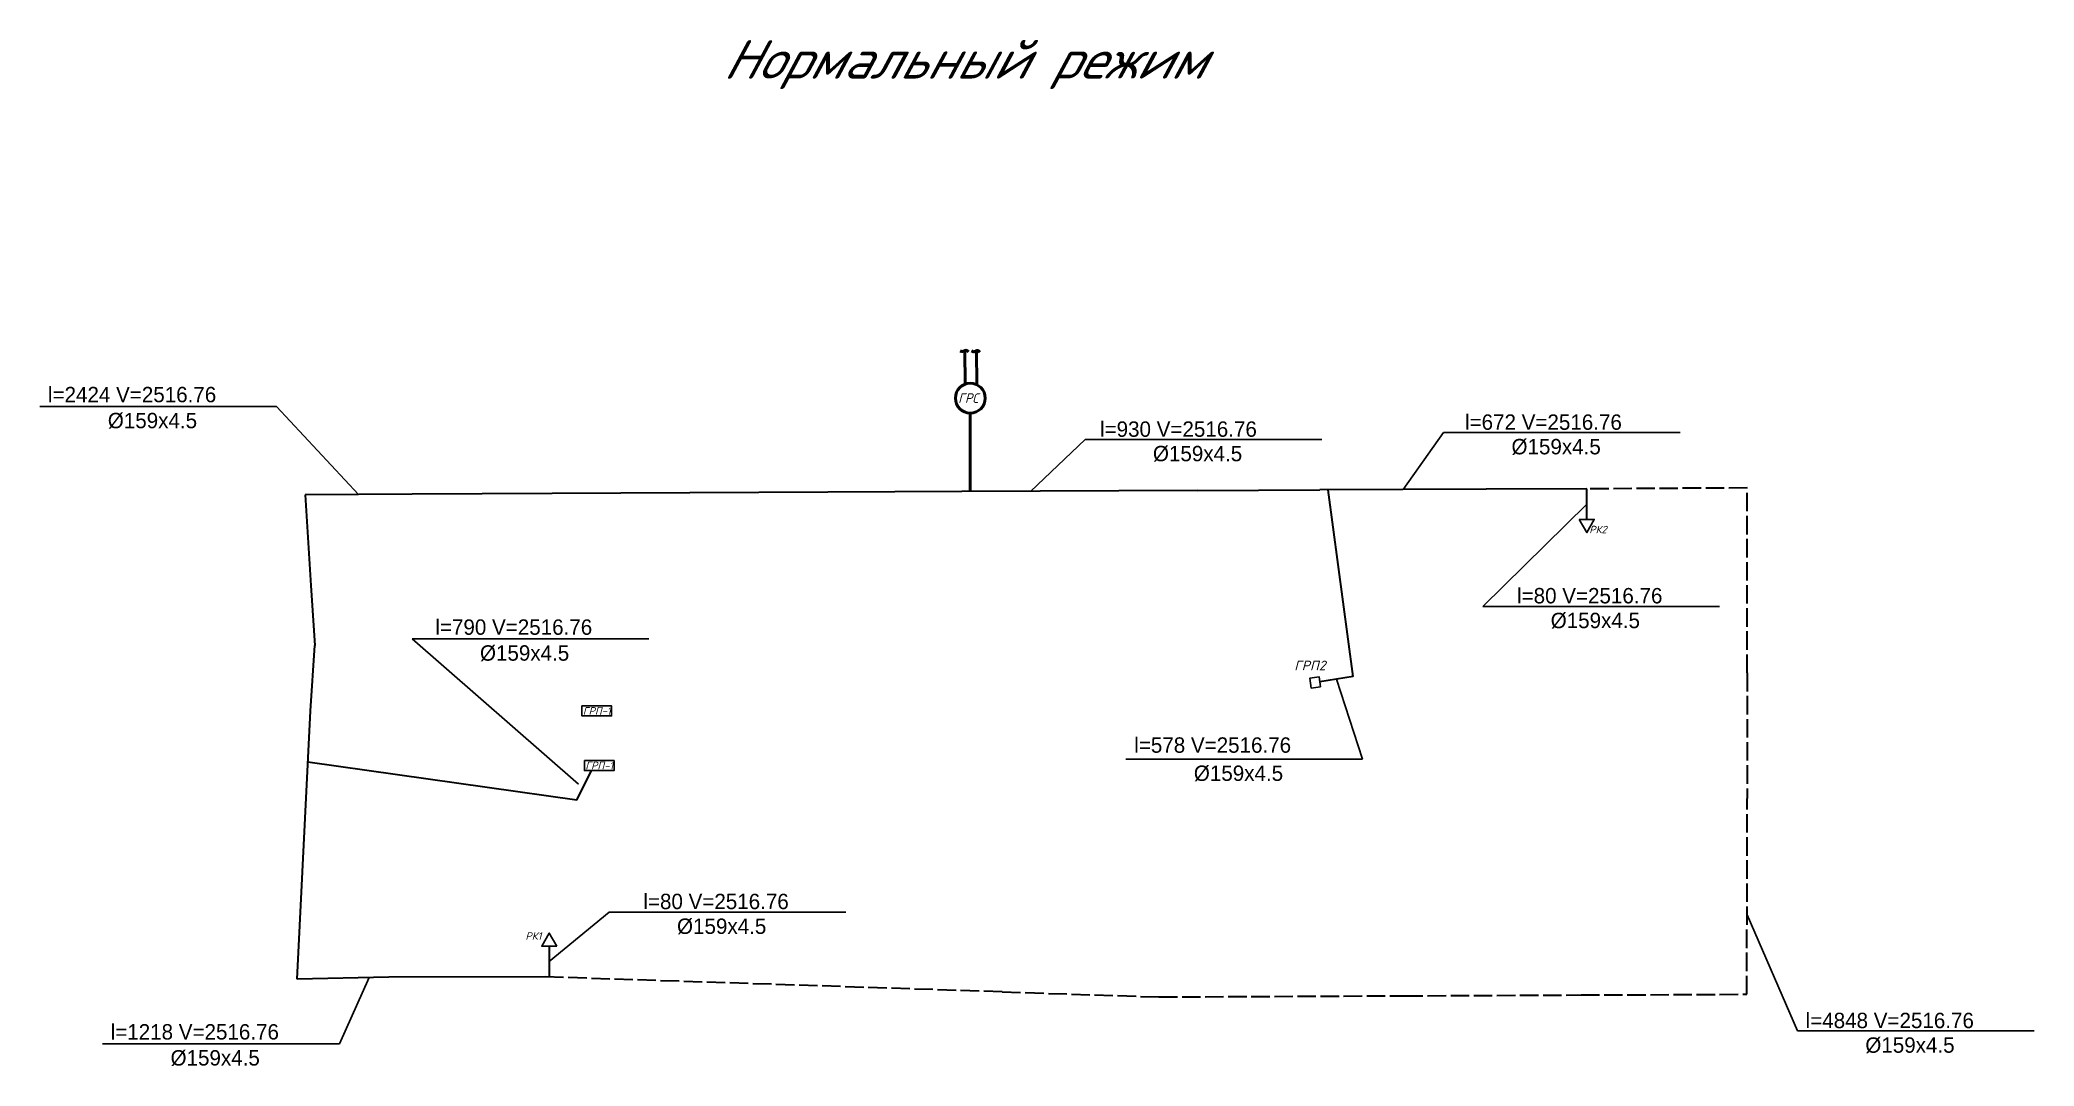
# Model space of a CAD drawing. Header units: millimetres. Extents: x -710977 to 10671, y -929782 to 89628.
# Drawn here: x 2018 to 2537, y 3011 to 3277 of the extents above; entities that cross this region are included whole.
import ezdxf

# ---------------------------------------------------------------- set-up
doc = ezdxf.new("R2010")
doc.units = ezdxf.units.MM
doc.header["$LTSCALE"] = 0.4
doc.linetypes.add('ACAD_ISO02W100', pattern=[15, 12, -3])
doc.layers.add('5', color=7, linetype='Continuous', lineweight=25)
doc.layers.add('тп_кварт', color=176, linetype='Continuous', lineweight=30)
doc.layers.add('СхемаГидравлика', color=7, linetype='Continuous')
doc.styles.add('OSNOVNOY', font='simplex.shx', dxfattribs={"oblique": 15, "height": 2.5})
doc.styles.add('текстовый', font='isocpeui.ttf', dxfattribs={"height": 5})

msp = doc.modelspace()

# ---------------------------------------------------------------- texts
at = {"color": 7, "lineweight": 25, "style": 'текстовый', "oblique": 15}
msp.add_text('Нормальный режим', height=10, dxfattribs=at).set_placement((2195.91, 3267.312))
at = {"color": 2, "ltscale": 0.5, "attachment_point": 1}
for s, width, gutter_width, insert, char_height in [('l={\\Ftxt|c204;2424} V=2516.76', 59.74451, 15, (2020.583, 3187.229), 4), ('%%C159x4.5', 29.42164, 15, (2036.13, 3180.477), 4), ('l={\\Ftxt|c204;930} V=2516.76', 59.32462, 15, (2293.936, 3178.252), 4), ('l={\\Ftxt|c204;672} V=2516.76', 58.62515, 15, (2388.771, 3180.069), 4), ('%%C159x4.5', 29.42164, 15, (2307.682, 3171.901), 4), ('%%C159x4.5', 29.42164, 15, (2400.849, 3173.698), 4), ('l={\\Ftxt|c204;80} V=2516.76', 50.81003, 15, (2402.289, 3134.972), 4), ('l={\\Ftxt|c204;790} V=2516.76', 57.84243, 15, (2121.239, 3126.814), 4), ('%%C159x4.5', 29.42164, 15, (2411.033, 3128.537), 4), ('%%C159x4.5', 29.42164, 15, (2132.828, 3120.085), 4), ('{\\fISOCPEUR|b0|i1|c204|p34;ГРП-1}', 15.19924, 12.5, (2159.555, 3104.026), 2), ('l={\\Ftxt|c204;578} V=2516.76', 65.07875, 15, (2302.831, 3096.163), 4), ('{\\fISOCPEUR|b0|i1|c204|p34;ГРП-1}', 7.48093, 12.5, (2160.204, 3089.847), 2), ('%%C159x4.5', 29.42164, 15, (2318.313, 3088.849), 4), ('l={\\Ftxt|c204;80} V=2516.76', 50.81003, 15, (2175.288, 3055.532), 4), ('%%C159x4.5', 29.42164, 15, (2184.032, 3049.097), 4), ('l={\\Ftxt|c204;1218} V=2516.76', 57.5759, 15, (2036.874, 3021.65), 4), ('l={\\Ftxt|c204;4848} V=2516.76', 61.74779, 15, (2477.268, 3024.611), 4), ('%%C159x4.5', 29.42164, 15, (2492.779, 3018.214), 4), ('%%C159x4.5', 29.42164, 15, (2052.436, 3014.9), 4)]:
    msp.add_mtext_dynamic_manual_height_columns(s, width=width, gutter_width=gutter_width, heights=[0], dxfattribs=dict(at, insert=insert, char_height=char_height))
at = {"layer": '5', "color": 7, "style": 'OSNOVNOY', "oblique": 15}
for s, height, p in [('РК2', 1.9238, (2421.056, 3149.203)), ('ГРП2', 2.5, (2344.393, 3113.596)), ('РК1', 1.9238, (2144.634, 3043.592))]:
    msp.add_text(s, height=height, dxfattribs=at).set_placement(p)
at = {"layer": 'СхемаГидравлика', "color": 90, "lineweight": 50, "style": 'OSNOVNOY', "oblique": 15, "width": 0.9}
msp.add_text('ГРС', height=2.5, dxfattribs=at).set_placement((2257.091, 3183.069))

# ---------------------------------------------------------------- linework, layer by layer
at = {"color": 2, "ltscale": 0.5}
for p, q in [((2079.986, 3182.144), (2018.483, 3182.144)), ((2101.302, 3159.276), (2079.986, 3182.144)), ((2275.828, 3160.022), (2290.035, 3173.568)), ((2351.538, 3173.568), (2290.035, 3173.568)), ((2372.676, 3160.551), (2383.202, 3175.365)), ((2444.704, 3175.365), (2383.202, 3175.365)), ((2393.386, 3130.203), (2420.397, 3156.764)), ((2454.889, 3130.203), (2393.386, 3130.203)), ((2158.443, 3084.008), (2115.182, 3121.751)), ((2176.684, 3121.751), (2115.182, 3121.751)), ((2355.394, 3111.291), (2362.169, 3090.515)), ((2362.169, 3090.515), (2300.667, 3090.515)), ((2150.84, 3037.922), (2166.385, 3050.764)), ((2227.888, 3050.764), (2166.385, 3050.764)), ((2475.133, 3019.881), (2462.04, 3050.036)), ((2103.996, 3033.754), (2096.292, 3016.566)), ((2096.292, 3016.566), (2034.789, 3016.566)), ((2536.635, 3019.881), (2475.133, 3019.881))]:
    msp.add_line(p, q, dxfattribs=at)
at = {"color": 90}
msp.add_lwpolyline([(2418.429, 3152.772), (2420.429, 3149.381), (2422.366, 3152.809)], close=True, dxfattribs=at)
at = {"color": 2, "ltscale": 0.5}
for points in [[(2351.229, 3109.318), (2348.798, 3108.98), (2348.445, 3111.519), (2350.876, 3111.856)], [(2159.336, 3104.315), (2167.036, 3104.315), (2167.036, 3101.715), (2159.336, 3101.715)], [(2159.985, 3090.135), (2167.685, 3090.135), (2167.685, 3087.535), (2159.985, 3087.535)]]:
    msp.add_lwpolyline(points, close=True, dxfattribs=at)
at = {"color": 2}
msp.add_lwpolyline([(2152.809, 3041.914), (2150.809, 3045.305), (2148.872, 3041.878)], close=True, dxfattribs=at)
at = {"layer": 'СхемаГидравлика', "color": 90, "lineweight": 50}
for p, q in [((2258.854, 3187.93), (2258.789, 3196.647)), ((2261.885, 3187.812), (2261.831, 3196.643)), ((2260.167, 3180.427), (2260.167, 3160.022))]:
    msp.add_line(p, q, dxfattribs=at)
at = {"layer": 'СхемаГидравлика', "color": 90, "lineweight": 30}
for p, q in [((2420.397, 3160.738), (2394.305, 3160.652)), ((2115.211, 3159.342), (2087.393, 3159.211)), ((2087.393, 3159.211), (2088.896, 3135.579)), ((2151.566, 3159.512), (2115.211, 3159.342)), ((2169.456, 3159.596), (2151.566, 3159.512)), ((2223.177, 3159.849), (2169.456, 3159.596)), ((2258.038, 3160.012), (2223.177, 3159.849)), ((2319.144, 3160.299), (2258.038, 3160.012)), ((2319.144, 3160.299), (2351.046, 3160.449)), ((2394.305, 3160.652), (2351.046, 3160.449)), ((2359.736, 3111.995), (2353.178, 3160.459)), ((2088.896, 3135.579), (2089.9, 3119.998)), ((2088.808, 3103.055), (2089.9, 3119.998)), ((2085.291, 3033.372), (2088.808, 3103.055)), ((2157.981, 3079.82), (2088.136, 3089.73)), ((2157.981, 3079.82), (2161.839, 3087.535)), ((2109.184, 3033.86), (2085.291, 3033.372)), ((2150.84, 3033.948), (2109.184, 3033.86))]:
    msp.add_line(p, q, dxfattribs=at)
at = {"layer": 'СхемаГидравлика', "color": 90, "linetype": 'ACAD_ISO02W100', "lineweight": 30}
for p, q in [((2462.105, 3160.957), (2420.397, 3160.738)), ((2462.075, 3112.913), (2462.105, 3160.971)), ((2462.075, 3112.913), (2462.055, 3080.287)), ((2462.025, 3029.425), (2462.055, 3080.287)), ((2268.511, 3030.027), (2149.238, 3033.948)), ((2268.511, 3030.027), (2309.239, 3028.727)), ((2309.239, 3028.727), (2373.047, 3029.018)), ((2373.047, 3029.018), (2418.922, 3029.228)), ((2418.922, 3029.228), (2462.025, 3029.425))]:
    msp.add_line(p, q, dxfattribs=at)
at = {"layer": 'СхемаГидравлика', "color": 3, "lineweight": 30}
msp.add_line((2359.736, 3111.995), (2351.052, 3110.587), dxfattribs=at)
at = {"layer": 'СхемаГидравлика', "color": 90, "lineweight": 50}
msp.add_circle((2260.23, 3184.304), 3.878, dxfattribs=at)
for points in [[(2259.724, 3196.302), (2259.08, 3196.752), (2258.267, 3196.386), (2257.591, 3196.633)], [(2262.667, 3196.245), (2262.024, 3196.696), (2261.211, 3196.33), (2260.535, 3196.576)]]:
    msp.add_spline(points, degree=3, dxfattribs=at)
at = {"layer": 'тп_кварт', "color": 90}
for p, q in [((2420.397, 3152.79), (2420.397, 3160.738)), ((2150.84, 3041.896), (2150.84, 3033.948))]:
    msp.add_line(p, q, dxfattribs=at)

msp.set_redraw_order([(e.dxf.handle, doc.entitydb.next_handle()) for e in msp.query("TEXT MTEXT ATTDEF DIMENSION ARC_DIMENSION")])  # texts and dimensions are drawn at this point

doc.saveas('drawing.dxf')
